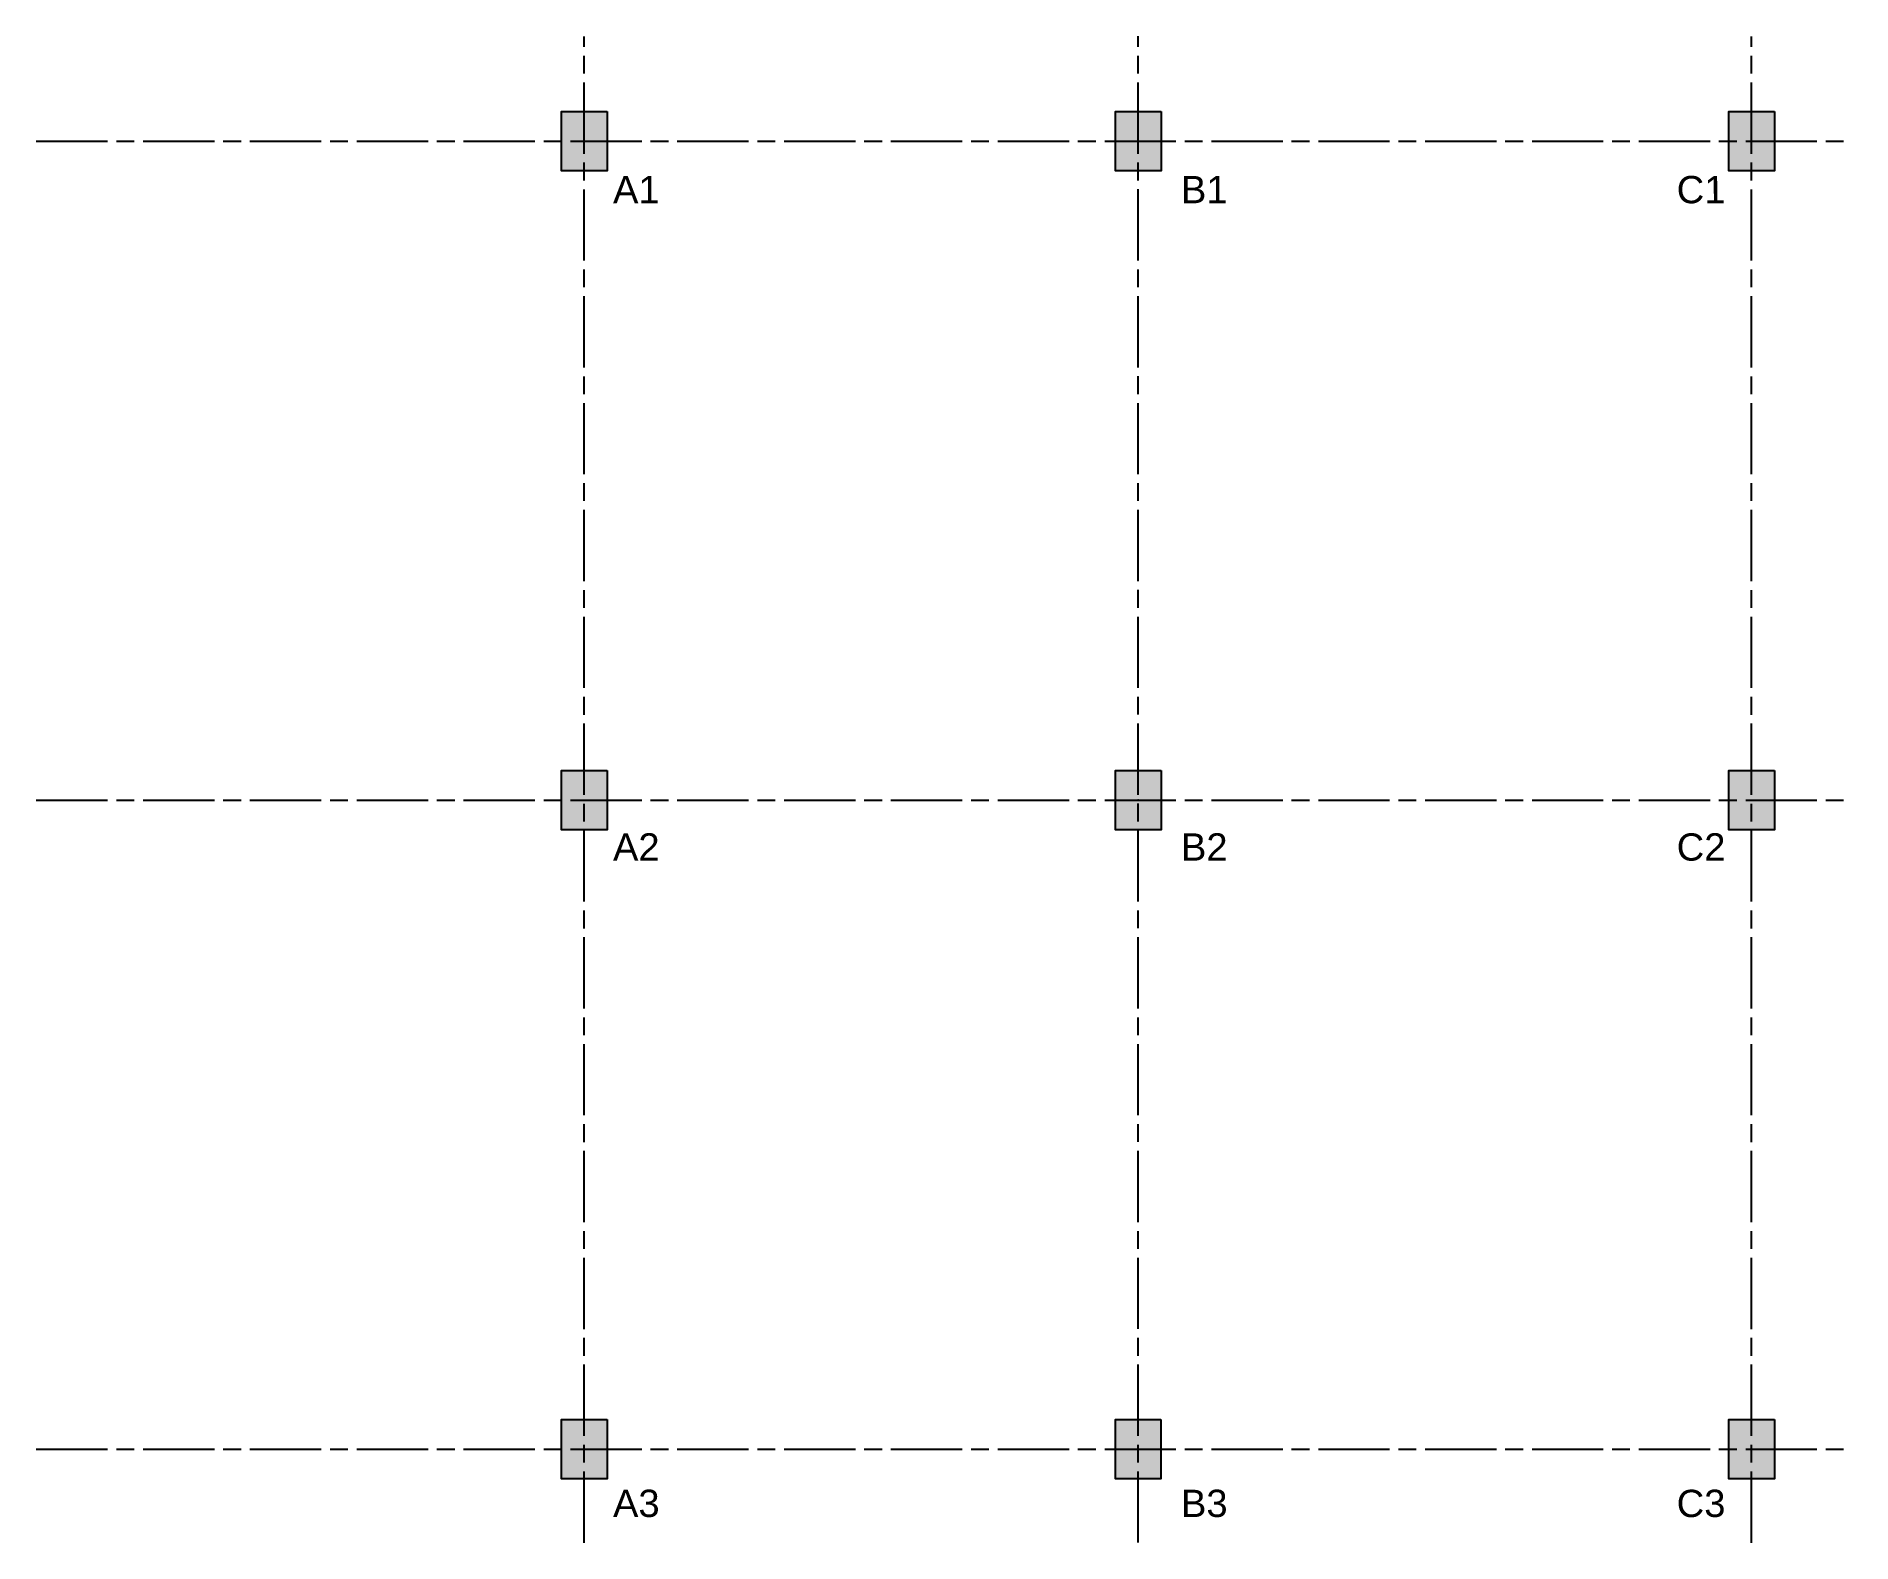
# Model space of a CAD drawing. Header units: millimetres. Extents: x 0 to 454357, y 0 to 194260.
# Drawn here: x 88617 to 97793, y 76356 to 83970 of the extents above; entities that cross this region are included whole.
import ezdxf

# ---------------------------------------------------------------- set-up
doc = ezdxf.new("R2010")
doc.units = ezdxf.units.MM
doc.linetypes.add('ACAD_ISO08W100', pattern=[36, 24, -3, 6, -3])
doc.styles.get("Standard").update_dxf_attribs({"font": 'arial.ttf'})

msp = doc.modelspace()

# ---------------------------------------------------------------- texts
for s, p in [('A1', (91532.3, 83125.8)), ('B1', (94403, 83125.8)), ('C1', (96908.8, 83125.8)), ('A2', (91532.3, 79803.2)), ('B2', (94403, 79803.2)), ('C2', (96908.8, 79803.2)), ('A3', (91532.3, 76485.6)), ('B3', (94403, 76485.6)), ('C3', (96908.8, 76485.6))]:
    msp.add_text(s, height=138.04, rotation=0.17556).set_placement(p)

# ---------------------------------------------------------------- hatches: boundary and pattern name
h = msp.add_hatch(color=0)
h.dxf.hatch_style = 1
h.paths.add_polyline_path([(91387.2, 83589.3), (91272.2, 83589.3), (91272.2, 83474.3), (91387.2, 83474.3)])
h.paths.add_polyline_path([(91502.2, 83589.3), (91387.2, 83589.3), (91387.2, 83474.3), (91502.2, 83474.3)])
h.paths.add_polyline_path([(91502.2, 83474.3), (91387.2, 83474.3), (91387.2, 83289.3), (91502.2, 83289.3)])
h.paths.add_polyline_path([(91387.2, 83474.3), (91272.2, 83474.3), (91272.2, 83289.3), (91387.2, 83289.3)])
h.paths.add_polyline_path([(94302.2, 83589.3), (94187.4, 83589.3), (94187.4, 83474.3), (94302.2, 83474.3)])
h.paths.add_polyline_path([(94187.4, 83589.3), (94072.2, 83589.3), (94072.2, 83474.3), (94187.4, 83474.3)])
h.paths.add_polyline_path([(94187.4, 83474.3), (94072.2, 83474.3), (94072.2, 83289.3), (94187.4, 83289.3)])
h.paths.add_polyline_path([(94302.2, 83474.3), (94187.4, 83474.3), (94187.4, 83289.3), (94302.2, 83289.3)])
h.paths.add_polyline_path([(97402.2, 83474.3), (97287.2, 83474.3), (97287.2, 83289.3), (97402.2, 83289.3)])
h.paths.add_polyline_path([(97402.2, 83589.3), (97287.2, 83589.3), (97287.2, 83474.3), (97402.2, 83474.3)])
h.paths.add_polyline_path([(97287.2, 83589.3), (97172.2, 83589.3), (97172.2, 83474.3), (97287.2, 83474.3)])
h.paths.add_polyline_path([(97287.2, 83474.3), (97172.2, 83474.3), (97172.2, 83289.3), (97287.2, 83289.3)])
h.paths.add_polyline_path([(91387.2, 80259.3), (91272.2, 80259.3), (91272.2, 80074.3), (91387.2, 80074.3)])
h.paths.add_polyline_path([(91387.2, 80074.3), (91272.2, 80074.3), (91272.2, 79959.3), (91387.2, 79959.3)])
h.paths.add_polyline_path([(91502.2, 80074.3), (91387.2, 80074.3), (91387.2, 79959.3), (91502.2, 79959.3)])
h.paths.add_polyline_path([(91502.2, 80259.3), (91387.2, 80259.3), (91387.2, 80074.3), (91502.2, 80074.3)])
h.paths.add_polyline_path([(94187.4, 80259.3), (94072.2, 80259.3), (94072.2, 80074.3), (94187.4, 80074.3)])
h.paths.add_polyline_path([(94187.4, 80074.3), (94072.2, 80074.3), (94072.2, 79959.3), (94187.4, 79959.3)])
h.paths.add_polyline_path([(94302.2, 80074.3), (94187.4, 80074.3), (94187.4, 79959.3), (94302.2, 79959.3)])
h.paths.add_polyline_path([(94302.2, 80259.3), (94187.4, 80259.3), (94187.4, 80074.3), (94302.2, 80074.3)])
h.paths.add_polyline_path([(97402.2, 80074.3), (97287.2, 80074.3), (97287.2, 79959.3), (97402.2, 79959.3)])
h.paths.add_polyline_path([(97287.2, 80074.3), (97172.2, 80074.3), (97172.2, 79959.3), (97287.2, 79959.3)])
h.paths.add_polyline_path([(97287.2, 80259.3), (97172.2, 80259.3), (97172.2, 80074.3), (97287.2, 80074.3)])
h.paths.add_polyline_path([(97402.2, 80259.3), (97287.2, 80259.3), (97287.2, 80074.3), (97402.2, 80074.3)])
h.paths.add_polyline_path([(97402.2, 76794.3), (97287.2, 76794.3), (97287.2, 76679.3), (97402.2, 76679.3)])
h.paths.add_polyline_path([(97402.2, 76979.3), (97287.2, 76979.3), (97287.2, 76794.3), (97402.2, 76794.3)])
h.paths.add_polyline_path([(97287.2, 76794.3), (97172.2, 76794.3), (97172.2, 76679.3), (97287.2, 76679.3)])
h.paths.add_polyline_path([(97287.2, 76979.3), (97172.2, 76979.3), (97172.2, 76794.3), (97287.2, 76794.3)])
h.paths.add_polyline_path([(94301.8, 76794.3), (94187.4, 76794.3), (94187.4, 76679.3), (94301.8, 76679.3)])
h.paths.add_polyline_path([(94187.4, 76794.3), (94071.8, 76794.3), (94071.8, 76679.3), (94187.4, 76679.3)])
h.paths.add_polyline_path([(94187.4, 76979.3), (94071.8, 76979.3), (94071.8, 76794.3), (94187.4, 76794.3)])
h.paths.add_polyline_path([(94301.8, 76979.3), (94187.4, 76979.3), (94187.4, 76794.3), (94301.8, 76794.3)])
h.paths.add_polyline_path([(91387.2, 76794.3), (91272.2, 76794.3), (91272.2, 76679.3), (91387.2, 76679.3)])
h.paths.add_polyline_path([(91387.2, 76979.3), (91272.2, 76979.3), (91272.2, 76794.3), (91387.2, 76794.3)])
h.paths.add_polyline_path([(91502.2, 76979.3), (91387.2, 76979.3), (91387.2, 76794.3), (91502.2, 76794.3)])
h.paths.add_polyline_path([(91502.2, 76794.3), (91387.2, 76794.3), (91387.2, 76679.3), (91502.2, 76679.3)])

# ---------------------------------------------------------------- linework, layer by layer
at = {"linetype": 'ACAD_ISO08W100', "ltscale": 15}
for p, q in [((91387.2, 76356.3), (91387.2, 83969.6)), ((94187.4, 76356.5), (94187.4, 83969.9)), ((97287.2, 76356.3), (97287.2, 83969.6)), ((88617.4, 83439.3), (97793.2, 83439.3)), ((88617.4, 80109.3), (97793.2, 80109.3)), ((88617.4, 76829.3), (97793.2, 76829.3))]:
    msp.add_line(p, q, dxfattribs=at)
for points in [[(91502.2, 83589.3), (91502.2, 83289.3), (91272.2, 83289.3), (91272.2, 83589.3)], [(94302.2, 83589.3), (94302.2, 83289.3), (94072.2, 83289.3), (94072.2, 83589.3)], [(97402.2, 83589.3), (97402.2, 83289.3), (97172.2, 83289.3), (97172.2, 83589.3)], [(91502.2, 80259.3), (91502.2, 79959.3), (91272.2, 79959.3), (91272.2, 80259.3)], [(94302.2, 80259.3), (94302.2, 79959.3), (94072.2, 79959.3), (94072.2, 80259.3)], [(97402.2, 80259.3), (97402.2, 79959.3), (97172.2, 79959.3), (97172.2, 80259.3)], [(91502.2, 76979.3), (91502.2, 76679.3), (91272.2, 76679.3), (91272.2, 76979.3)], [(94301.8, 76979.3), (94301.8, 76679.3), (94071.8, 76679.3), (94071.8, 76979.3)], [(97402.2, 76979.3), (97402.2, 76679.3), (97172.2, 76679.3), (97172.2, 76979.3)]]:
    msp.add_lwpolyline(points, close=True)
msp.add_point((94187.2, 80109.3))

msp.set_redraw_order([(e.dxf.handle, doc.entitydb.next_handle()) for e in msp.query("TEXT MTEXT ATTDEF DIMENSION ARC_DIMENSION")])  # texts and dimensions are drawn at this point

doc.saveas('drawing.dxf')
